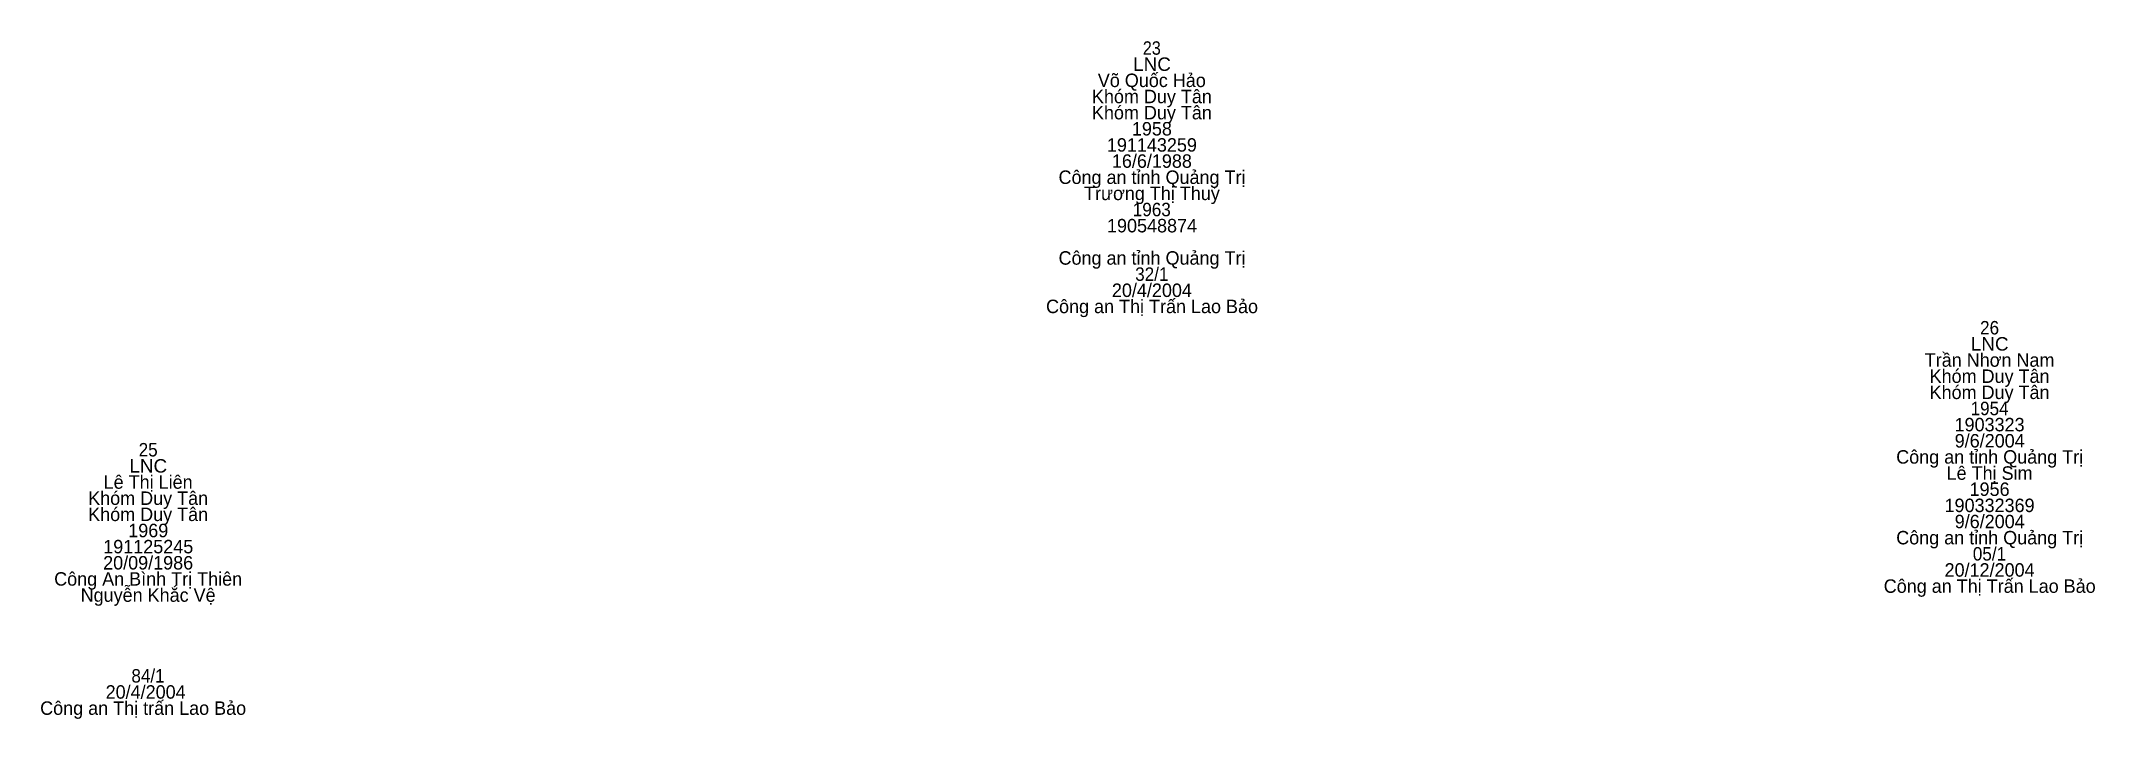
# Model space of a CAD drawing. Header units: metres. Extents: x 535887 to 536548, y 1837332 to 1837987.
# Drawn here: x 536026.4 to 536118.1, y 1837678.7 to 1837708.9 of the extents above; entities that cross this region are included whole.
import ezdxf
from ezdxf.enums import TextEntityAlignment as Align

# ---------------------------------------------------------------- set-up
doc = ezdxf.new("R2010")
doc.units = ezdxf.units.M
doc.header["$LTSCALE"] = 0.24
doc.layers.add('1', color=7, linetype='Continuous')

msp = doc.modelspace()

# ---------------------------------------------------------------- texts
at = {"layer": '1'}
for s, width, p in [('23', 0.9, (536075.995, 1837708.34)), ('LNC', 1.05, (536076.005, 1837707.62)), ('1963', 0.95, (536075.995, 1837701.14)), ('32/1', 0.95, (536075.995, 1837698.26)), ('26', 0.95, (536113.37, 1837695.87)), ('LNC', 1.05, (536113.375, 1837695.15)), ('1954', 0.95, (536113.37, 1837692.27)), ('LNC', 1.05, (536031.225, 1837689.71)), ('25', 0.95, (536031.22, 1837690.43)), ('05/1', 0.95, (536113.365, 1837685.79)), ('84/1', 0.95, (536031.215, 1837680.35))]:
    msp.add_text(s, height=0.6, dxfattribs=dict(at, width=width)).set_placement(p, align=Align.CENTER)
for s, p in [('Khóm Duy Tân', (536076, 1837706.18)), ('Võ Quốc Hảo', (536075.995, 1837706.9)), ('Khóm Duy Tân', (536076, 1837705.46)), ('1958', (536076, 1837704.74)), ('191143259', (536076, 1837704.02)), ('Công an tỉnh Quảng Trị', (536076.005, 1837702.58)), ('16/6/1988', (536076, 1837703.3)), ('Trương Thị Thuý', (536076, 1837701.86)), ('190548874', (536076.005, 1837700.42)), ('Công an tỉnh Quảng Trị', (536076.005, 1837698.98)), ('20/4/2004', (536076, 1837697.54)), ('Công an Thị Trấn Lao Bảo', (536076.005, 1837696.82)), ('Trần Nhơn Nam', (536113.37, 1837694.43)), ('Khóm Duy Tân', (536113.37, 1837693.71)), ('Khóm Duy Tân', (536113.37, 1837692.99)), ('1903323', (536113.37, 1837691.55)), ('9/6/2004', (536113.375, 1837690.83)), ('Công an tỉnh Quảng Trị', (536113.375, 1837690.11)), ('Lê Thị Liên', (536031.22, 1837688.99)), ('Lê Thị Sim', (536113.37, 1837689.39)), ('Khóm Duy Tân', (536031.22, 1837688.27)), ('190332369', (536113.37, 1837687.95)), ('1956', (536113.37, 1837688.67)), ('Khóm Duy Tân', (536031.22, 1837687.55)), ('9/6/2004', (536113.375, 1837687.23)), ('191125245', (536031.225, 1837686.11)), ('1969', (536031.225, 1837686.83)), ('Công an tỉnh Quảng Trị', (536113.375, 1837686.51)), ('20/09/1986', (536031.22, 1837685.39)), ('Công An Bình Trị Thiên', (536031.22, 1837684.67)), ('Công an Thị Trấn Lao Bảo', (536113.375, 1837684.35)), ('20/12/2004', (536113.37, 1837685.07)), ('Nguyễn Khắc Vệ', (536031.22, 1837683.95)), ('20/4/2004 ', (536031.22, 1837679.63)), ('Công an Thị trấn Lao Bảo  ', (536031.22, 1837678.91))]:
    msp.add_text(s, height=0.6, dxfattribs=at).set_placement(p, align=Align.CENTER)

doc.saveas('drawing.dxf')
